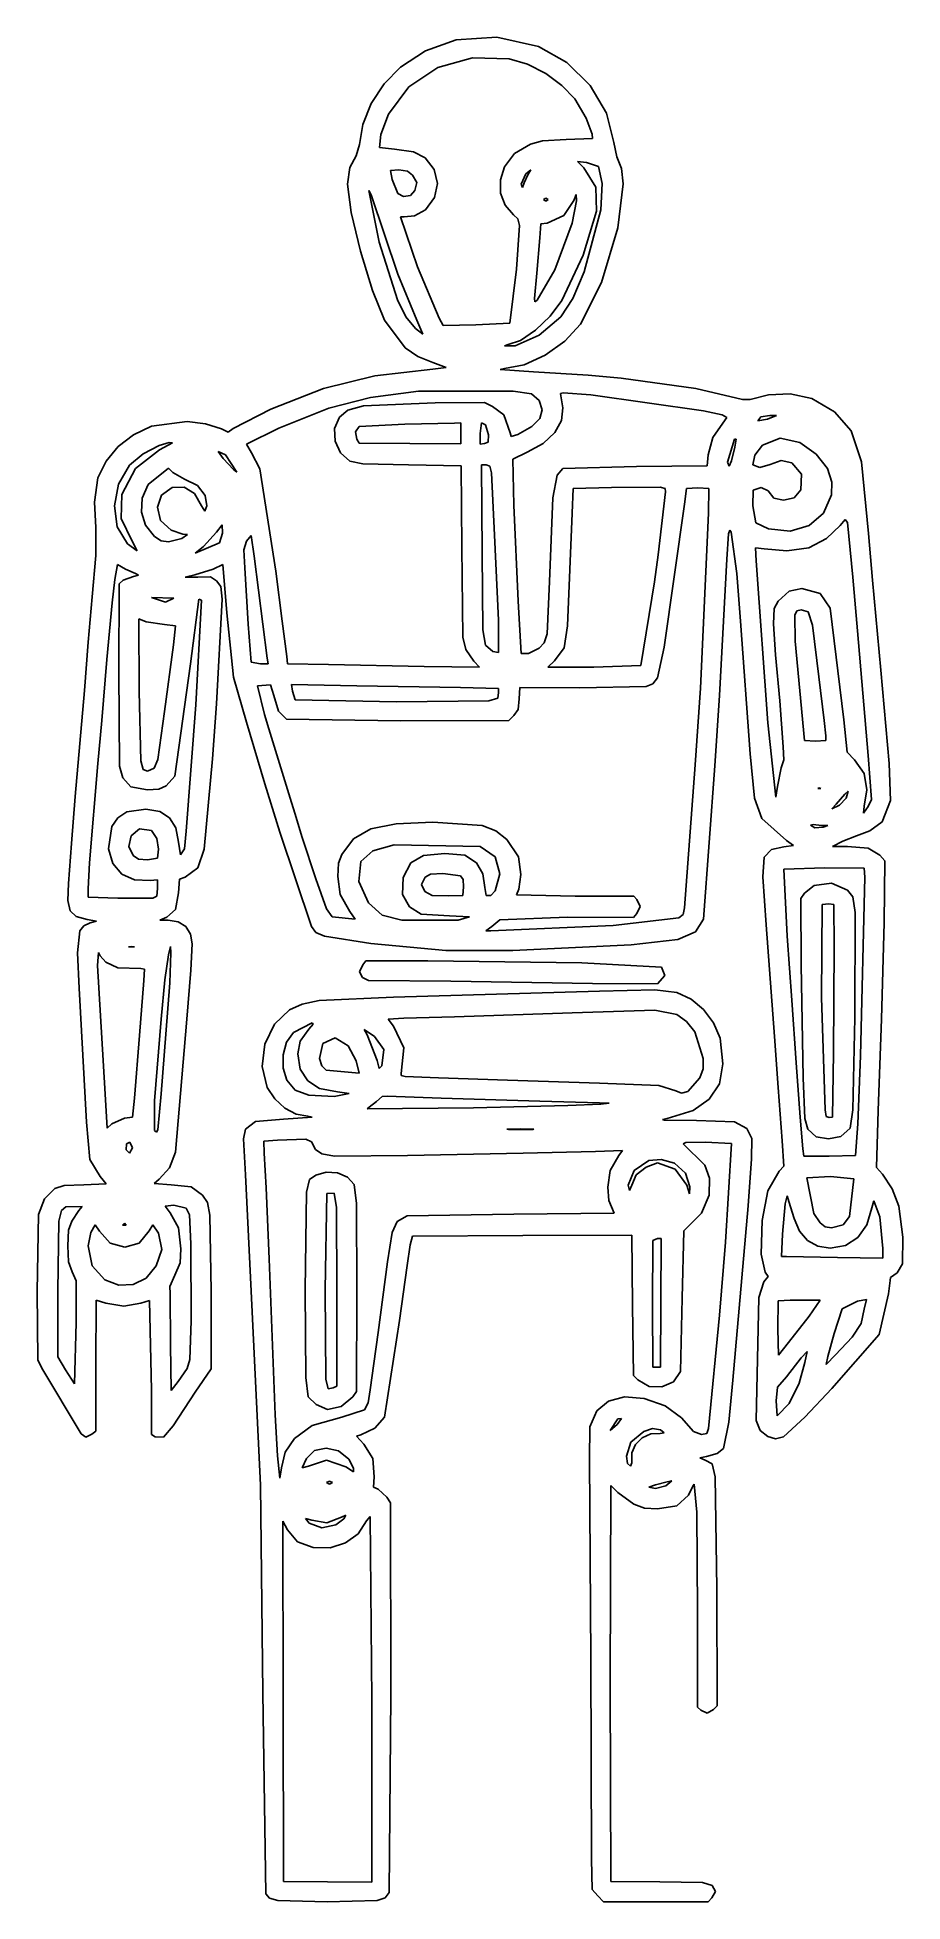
# Model space of a CAD drawing. Extents: x 30.8 to 68.8, y 9.8 to 91.6.
import ezdxf

# ---------------------------------------------------------------- set-up
doc = ezdxf.new("R2010")
doc.units = 0

msp = doc.modelspace()

# ---------------------------------------------------------------- linework, layer by layer
at = {"layer": 'Layer 1'}
for p, q in [((47.864682, 90.992774), (46.76016, 90.27269)), ((49.2073, 91.4698), (47.864682, 90.992774)), ((50.996334, 91.582248), (49.207284, 91.469813)), ((49.207284, 91.469813), (49.2073, 91.4698)), ((52.825074, 91.178802), (50.996334, 91.582248)), ((54.061561, 90.47225), (52.825074, 91.178802)), ((46.76016, 90.27269), (46.04679, 89.537929)), ((47.135098, 89.409782), (48.407029, 90.252845)), ((48.407029, 90.252845), (49.91706, 90.684192)), ((49.91706, 90.684192), (51.528777, 90.643057)), ((51.52877, 90.643065), (52.339177, 90.399695)), ((51.528777, 90.643057), (51.52877, 90.643065)), ((52.339177, 90.399695), (53.135942, 89.995731)), ((53.135942, 89.995731), (53.848382, 89.473957)), ((55.08289, 89.460014), (54.061561, 90.47225)), ((46.04679, 89.537929), (45.482854, 88.670478)), ((46.237677, 88.215767), (47.135098, 89.409782)), ((53.848382, 89.473957), (54.40581, 88.877155)), ((55.800393, 88.255565), (55.08289, 89.460014)), ((45.482854, 88.670478), (45.111134, 87.755903)), ((54.40581, 88.877155), (54.910945, 88.032233)), ((45.111134, 87.755903), (44.97441, 86.87977)), ((45.910289, 87.324543), (46.237677, 88.215767)), ((54.910945, 88.032233), (55.17302, 87.336125)), ((56.125404, 86.972372), (55.800393, 88.255565)), ((44.97441, 86.87977), (44.815677, 86.383729)), ((45.840844, 86.740867), (45.910289, 87.324543)), ((46.502232, 86.674728), (45.840844, 86.740867)), ((52.461332, 86.886382), (51.761914, 86.482935)), ((52.997882, 87.036847), (52.461332, 86.886382)), ((54.035432, 87.098026), (52.997882, 87.036847)), ((55.192862, 87.137709), (54.035432, 87.098026)), ((55.17302, 87.336125), (55.192862, 87.137709)), ((56.251068, 86.33744), (56.125404, 86.972372)), ((44.815677, 86.383729), (44.546162, 85.866193)), ((47.34302, 86.563119), (46.502232, 86.674728)), ((47.851462, 86.297737), (47.34302, 86.563119)), ((48.249638, 85.779274), (47.851462, 86.297737)), ((51.330362, 85.900914), (51.146827, 85.321993)), ((51.761914, 86.482935), (51.330362, 85.900914)), ((54.80264, 85.86124), (54.531471, 86.132409)), ((54.531471, 86.132409), (54.928304, 86.086112)), ((54.928304, 86.086112), (55.450801, 85.920765)), ((55.450801, 85.920765), (55.4508, 85.920755)), ((55.4508, 85.920755), (55.61036, 85.173386)), ((56.454445, 85.831166), (56.251068, 86.33744)), ((44.546162, 85.866193), (44.4453, 85.140319)), ((44.4453, 85.140319), (44.605583, 83.898357)), ((46.32365, 85.7397), (46.700641, 85.768635)), ((46.403016, 85.338733), (46.32365, 85.7397)), ((46.65021, 84.73191), (46.403016, 85.338733)), ((46.700641, 85.768635), (47.072672, 85.70663)), ((47.072672, 85.70663), (47.29589, 85.530535)), ((47.29589, 85.530536), (47.476118, 85.208936)), ((47.29589, 85.530535), (47.29589, 85.530536)), ((47.476118, 85.208936), (47.388484, 84.862534)), ((48.383052, 85.165941), (48.249638, 85.779274)), ((48.252325, 84.546406), (48.383052, 85.165941)), ((51.146827, 85.321993), (51.156747, 84.746792)), ((52.051265, 85.140317), (52.256295, 85.590061)), ((52.117404, 84.988198), (52.051265, 85.140317)), ((52.183543, 85.193228), (52.117404, 84.988198)), ((52.34889, 85.543764), (52.183543, 85.193228)), ((52.256295, 85.590061), (52.478687, 85.770289)), ((52.478687, 85.770289), (52.34889, 85.543764)), ((52.34889, 85.543764), (52.34889, 85.543764)), ((55.329271, 85.003086), (54.80264, 85.86124)), ((55.61036, 85.173386), (55.556622, 84.009345)), ((56.290751, 83.2223), (56.528851, 85.15934)), ((56.528851, 85.15934), (56.454445, 85.831166)), ((45.834224, 82.600589), (45.377866, 84.855919)), ((45.377866, 84.855919), (45.477074, 84.677344)), ((45.47707, 84.677346), (46.64773, 81.185216)), ((45.477074, 84.677344), (45.47707, 84.677346)), ((46.892443, 84.591365), (46.65021, 84.73191)), ((47.204949, 84.647583), (46.892443, 84.591365)), ((47.388484, 84.862534), (47.204949, 84.647583)), ((47.858076, 84.009337), (48.252325, 84.546406)), ((51.156747, 84.746792), (51.352684, 84.221194)), ((53.043354, 84.459086), (53.142562, 84.525225)), ((53.142562, 84.392947), (53.043354, 84.459086)), ((53.142562, 84.525225), (53.24177, 84.459086)), ((53.24177, 84.459086), (53.142562, 84.392947)), ((53.24177, 84.459086), (53.24177, 84.459086)), ((53.931266, 83.758846), (54.372745, 84.426021)), ((54.485181, 84.412793), (54.299992, 83.433939)), ((54.372745, 84.426021), (54.46534, 84.690576)), ((54.46534, 84.690576), (54.485181, 84.412793)), ((55.36482, 83.95644), (55.329271, 85.003086)), ((44.605583, 83.898357), (45.008306, 82.198798)), ((46.760172, 83.698486), (46.925519, 83.705099)), ((47.514154, 81.509296), (46.760172, 83.698486)), ((46.925519, 83.705099), (47.386837, 83.745609)), ((47.386837, 83.745609), (47.858076, 84.009337)), ((51.352684, 84.221194), (51.727195, 83.791084)), ((51.727195, 83.791084), (51.906803, 83.62274)), ((51.906803, 83.62274), (51.978522, 83.327285)), ((52.924302, 83.394256), (53.202085, 83.433939)), ((53.202085, 83.433939), (53.931266, 83.758846)), ((54.29999, 83.433936), (53.5303, 81.381152)), ((54.299992, 83.433939), (54.29999, 83.433936)), ((54.774527, 82.026845), (55.36482, 83.95644)), ((55.556622, 84.009345), (54.826615, 81.299309)), ((51.978522, 83.327285), (51.852859, 81.410084)), ((52.739114, 81.238129), (52.878005, 82.785779)), ((52.878005, 82.785779), (52.924302, 83.394256)), ((55.588024, 80.82642), (56.290751, 83.2223)), ((45.008306, 82.198798), (45.536278, 80.476917)), ((46.630369, 80.060031), (45.834224, 82.600589)), ((53.83701, 80.0278), (54.774527, 82.026845)), ((46.64773, 81.185216), (47.487693, 79.174596)), ((48.466553, 79.267186), (47.514154, 81.509296)), ((51.852859, 81.410084), (51.561848, 79.042314)), ((52.64652, 80.120379), (52.739114, 81.238129)), ((53.5303, 81.381152), (52.76557, 80.047626)), ((54.826615, 81.299309), (54.318689, 80.127208)), ((45.536278, 80.476917), (46.07231, 79.167989)), ((54.657121, 78.99603), (55.588024, 80.82642)), ((47.00519, 79.322065), (46.630369, 80.060031)), ((52.663881, 79.982314), (52.64652, 80.120379)), ((52.76557, 80.047626), (52.663881, 79.982314)), ((52.680405, 78.733955), (53.329703, 79.351424)), ((53.329703, 79.351424), (53.83701, 80.0278)), ((54.318689, 80.127208), (53.803942, 79.313495)), ((46.07231, 79.167989), (46.973451, 77.960958)), ((47.421554, 78.804219), (47.00519, 79.322065)), ((47.752248, 78.559505), (47.421554, 78.804219)), ((47.487693, 79.174596), (47.752248, 78.559505)), ((48.645128, 78.936492), (48.466553, 79.267186)), ((50.067108, 78.962947), (48.645128, 78.936492)), ((51.561848, 79.042314), (50.067108, 78.962947)), ((52.022427, 78.283901), (52.680405, 78.733955)), ((53.803942, 79.313495), (52.851541, 78.510735)), ((53.971757, 78.246698), (54.657121, 78.99603)), ((46.973451, 77.960958), (47.532531, 77.571978)), ((51.323733, 78.043631), (51.48908, 78.10977)), ((51.799932, 78.050245), (51.323733, 78.043631)), ((51.48908, 78.10977), (52.022427, 78.283901)), ((52.851541, 78.510735), (51.799932, 78.050245)), ((53.112779, 77.629437), (53.971757, 78.246698)), ((48.18214, 77.025092), (45.6482, 76.724987)), ((47.532531, 77.571978), (48.18214, 77.309489)), ((48.18214, 77.309489), (48.762508, 77.102805)), ((48.762508, 77.102805), (48.18214, 77.025092)), ((51.138538, 77.011866), (51.330341, 77.05155)), ((52.593588, 76.912658), (51.138538, 77.011866)), ((51.330341, 77.05155), (52.194277, 77.209353)), ((52.194277, 77.209353), (53.112779, 77.629437)), ((54.994428, 76.760539), (52.593588, 76.912658)), ((43.38708, 76.171901), (41.079661, 75.274066)), ((45.6482, 76.724987), (43.38708, 76.171901)), ((56.449478, 76.621648), (54.994428, 76.760539)), ((59.717565, 76.180172), (56.449478, 76.621648)), ((61.760428, 75.689091), (59.717565, 76.180172)), ((41.079661, 75.274066), (39.43198, 74.425841)), ((41.424423, 74.439065), (43.618574, 75.318714)), ((43.618574, 75.318714), (45.449794, 75.772591)), ((45.14639, 75.413775), (44.463508, 75.228277)), ((48.287981, 75.543573), (45.14639, 75.413775)), ((45.449794, 75.772591), (47.553834, 76.052855)), ((47.553834, 76.052855), (51.700734, 76.059468)), ((50.444101, 75.556801), (48.287981, 75.543573)), ((50.801251, 75.378226), (50.444101, 75.556801)), ((51.303906, 75.014463), (50.801251, 75.378226)), ((51.700734, 76.059468), (51.70074, 76.059456)), ((51.70074, 76.059456), (52.5159, 75.940406)), ((52.5159, 75.940406), (52.84494, 75.642782)), ((52.84494, 75.642782), (52.982798, 75.239231)), ((53.780611, 75.948996), (53.901521, 75.987542)), ((53.797352, 75.847824), (53.780611, 75.948996)), ((53.883333, 75.331941), (53.797352, 75.847824)), ((53.821738, 74.767488), (53.883333, 75.331941)), ((53.901521, 75.987542), (55.106902, 75.894121)), ((55.106902, 75.894121), (55.10689, 75.894109)), ((55.10689, 75.894109), (60.06069, 75.193038)), ((62.097736, 75.695705), (61.760428, 75.689091)), ((62.898015, 75.900735), (62.097736, 75.695705)), ((63.850415, 75.946206), (62.898015, 75.900735)), ((64.802815, 75.728774), (63.850415, 75.946206)), ((65.794894, 75.15254), (64.802815, 75.728774)), ((35.847257, 74.518435), (35.058138, 74.14351)), ((37.41392, 74.729252), (35.847257, 74.518435)), ((38.214302, 74.630974), (37.41392, 74.729252)), ((38.916097, 74.399385), (38.214302, 74.630974)), ((40.014014, 73.737994), (41.424423, 74.439065)), ((44.088171, 74.921868), (43.879524, 74.422934)), ((44.463508, 75.228277), (44.088171, 74.921868)), ((44.797544, 74.275362), (44.954624, 74.511808)), ((44.954624, 74.511808), (46.958634, 74.604403)), ((46.958634, 74.604403), (49.127984, 74.657314)), ((49.127984, 74.657314), (49.405767, 74.670541)), ((49.405767, 74.670541), (49.405767, 74.207569)), ((50.265574, 74.200956), (50.318485, 74.670541)), ((50.318485, 74.670541), (50.49706, 74.577947)), ((50.49706, 74.577947), (50.629338, 74.134817)), ((50.49706, 74.577947), (50.49706, 74.577947)), ((51.581689, 74.227411), (51.303906, 75.014463)), ((52.519413, 74.509017), (51.905769, 74.161272)), ((52.876356, 74.864823), (52.519413, 74.509017)), ((52.982798, 75.239231), (52.876356, 74.864823)), ((53.529485, 74.238997), (53.821738, 74.767488)), ((60.06069, 75.193038), (60.867583, 75.021077)), ((60.900652, 74.6507), (60.46331, 74.018248)), ((60.867583, 75.021077), (61.077574, 74.907814)), ((61.077574, 74.907814), (60.900652, 74.6507)), ((62.441682, 74.756522), (62.568172, 74.925176)), ((62.86497, 74.835889), (62.441682, 74.756522)), ((62.568172, 74.925176), (62.957565, 74.994622)), ((63.261803, 74.994622), (62.86497, 74.835889)), ((62.86497, 74.835889), (62.86497, 74.835889)), ((62.957565, 74.994622), (63.261803, 74.994622)), ((66.529035, 74.313404), (65.794894, 75.15254)), ((34.39055, 73.627214), (33.864332, 72.989388)), ((35.058138, 74.14351), (34.39055, 73.627214)), ((35.485201, 73.311386), (36.178004, 73.678456)), ((36.178004, 73.678456), (36.621134, 73.800813)), ((36.76664, 73.784281), (36.20446, 73.486656)), ((36.621134, 73.800813), (36.766639, 73.784278)), ((36.766639, 73.784278), (36.76664, 73.784281)), ((39.213722, 74.260494), (38.916097, 74.399385)), ((39.43198, 74.425841), (39.213722, 74.260494)), ((40.238886, 73.354389), (40.014014, 73.737994)), ((43.879524, 74.422934), (43.902156, 73.866955)), ((43.902156, 73.866955), (44.131885, 73.35562)), ((44.848802, 73.949628), (44.797544, 74.275362)), ((44.94801, 73.777667), (44.848802, 73.949628)), ((47.17689, 73.757826), (44.94801, 73.777667)), ((49.40577, 73.744598), (47.17689, 73.757826)), ((49.405767, 74.207569), (49.40577, 74.20757)), ((49.40577, 74.20757), (49.40577, 73.744598)), ((50.265574, 73.737984), (50.265574, 74.200956)), ((50.450763, 73.757826), (50.265574, 73.737984)), ((50.604536, 73.824791), (50.450763, 73.757826)), ((50.629338, 74.134817), (50.604536, 73.824791)), ((51.619718, 74.070331), (51.581689, 74.227411)), ((51.905769, 74.161272), (51.619718, 74.070331)), ((52.322453, 73.374231), (53.023937, 73.767551)), ((53.023937, 73.767551), (53.529485, 74.238997)), ((60.46331, 74.018248), (60.259106, 73.26179)), ((61.112308, 72.937705), (61.416546, 73.949625)), ((61.416546, 73.949625), (61.489299, 73.957892)), ((61.489299, 73.957892), (61.42316, 73.599089)), ((62.304456, 73.246083), (62.64011, 73.691693)), ((62.64011, 73.691693), (63.41972, 73.989318)), ((63.41972, 73.989318), (64.27374, 73.810743)), ((64.27374, 73.810743), (64.27374, 73.810737)), ((64.27374, 73.810737), (64.992172, 73.300642)), ((66.977125, 72.951775), (66.529035, 74.313404)), ((33.864332, 72.989388), (33.499327, 72.249875)), ((34.397631, 71.98251), (34.881684, 72.805424)), ((34.881684, 72.805424), (35.485201, 73.311386)), ((36.20446, 73.486656), (35.139626, 72.661573)), ((38.995522, 73.103051), (38.769823, 73.413904)), ((38.769823, 73.413904), (39.09473, 73.268398)), ((39.438652, 72.626852), (38.995522, 73.103051)), ((39.09473, 73.268398), (39.590771, 72.507802)), ((39.09473, 73.268398), (39.09473, 73.268398)), ((40.602649, 72.653318), (40.238886, 73.354389)), ((44.131885, 73.35562), (44.544529, 72.990618)), ((44.544529, 72.990618), (45.109189, 72.867434)), ((45.109189, 72.867434), (47.117329, 72.818657)), ((47.117329, 72.818657), (49.425569, 72.785587)), ((50.344969, 68.956152), (50.325127, 72.818662)), ((50.325127, 72.818662), (50.51693, 72.818662)), ((50.51693, 72.818662), (50.690545, 72.770712)), ((51.694134, 73.076606), (52.322453, 73.374231)), ((51.740431, 71.052756), (51.694134, 73.076606)), ((60.259106, 73.26179), (60.219423, 72.785591)), ((61.178447, 72.759957), (61.112308, 72.937705)), ((61.284269, 73.003844), (61.178447, 72.759957)), ((61.42316, 73.599093), (61.284269, 73.003844)), ((61.42316, 73.599089), (61.42316, 73.599093)), ((62.216822, 72.825275), (62.304456, 73.246083)), ((62.523541, 72.701265), (62.216822, 72.825275)), ((62.984032, 72.845117), (62.523541, 72.701265)), ((63.461058, 73.009637), (62.984032, 72.845117)), ((63.923203, 72.911256), (63.461058, 73.009637)), ((64.357239, 72.411908), (63.923203, 72.911256)), ((64.992172, 73.300642), (65.49731, 72.666537)), ((67.296245, 69.809354), (66.977125, 72.951775)), ((33.499327, 72.249875), (33.352995, 71.194134)), ((34.218643, 71.033728), (34.397631, 71.98251)), ((35.139626, 72.661573), (34.55099, 71.528946)), ((35.708467, 71.958847), (36.588113, 72.686374)), ((36.588113, 72.686374), (36.786529, 72.487958)), ((36.786529, 72.487958), (36.78653, 72.48796)), ((36.78653, 72.48796), (37.295799, 72.190335)), ((37.295799, 72.190335), (37.864593, 71.919993)), ((39.590771, 72.507802), (39.438652, 72.626852)), ((41.30372, 68.155878), (40.602649, 72.653318)), ((49.425569, 72.785587), (49.452024, 69.214087)), ((50.690545, 72.770712), (50.75503, 72.47474)), ((50.75503, 72.47474), (50.75503, 72.474732)), ((50.75503, 72.474732), (50.893921, 69.743202)), ((53.632002, 72.37553), (53.44764, 71.382621)), ((53.889943, 72.666541), (53.632002, 72.37553)), ((57.110903, 72.752521), (53.889943, 72.666541)), ((60.219423, 72.785591), (57.110903, 72.752521)), ((64.320036, 71.733986), (64.357239, 72.411908)), ((65.49731, 72.666537), (65.677538, 72.069635)), ((65.677538, 72.069635), (65.669271, 71.502497)), ((33.352995, 71.194134), (33.400119, 70.073905)), ((34.55099, 71.528946), (34.512134, 70.470726)), ((35.405881, 70.754298), (35.443085, 71.366183)), ((35.443085, 71.366183), (35.708467, 71.958847)), ((36.283874, 71.495877), (36.107779, 70.965113)), ((36.76049, 71.833598), (36.283874, 71.495877)), ((37.274306, 71.851373), (36.76049, 71.833598)), ((37.731076, 71.574004), (37.274306, 71.851373)), ((38.036554, 71.026292), (37.731076, 71.574004)), ((37.864593, 71.919993), (38.195287, 71.476036)), ((38.195287, 71.476036), (38.281268, 71.030426)), ((53.44764, 71.382621), (53.307922, 67.70613)), ((54.293433, 70.702201), (54.333116, 71.793491)), ((54.333116, 71.793491), (56.019656, 71.826561)), ((56.019656, 71.826561), (58.153458, 71.848056)), ((58.38743, 71.641383), (58.069964, 68.883393)), ((58.153458, 71.848056), (58.366239, 71.783777)), ((58.366239, 71.783777), (58.387426, 71.641372)), ((58.387426, 71.641372), (58.38743, 71.641383)), ((59.227376, 71.099026), (59.306742, 71.780256)), ((59.306742, 71.780256), (59.809397, 71.813326)), ((59.809397, 71.813326), (60.285596, 71.793484)), ((60.285596, 71.793484), (60.265755, 70.702194)), ((62.223437, 71.019687), (62.236665, 71.718278)), ((62.236665, 71.718278), (62.5872, 71.82658)), ((62.5872, 71.82658), (62.891438, 71.681075)), ((62.891438, 71.681075), (63.133671, 71.370222)), ((63.133671, 71.370222), (63.55944, 71.277628)), ((63.55944, 71.277628), (64.029025, 71.384277)), ((64.029025, 71.384277), (64.320036, 71.733986)), ((65.669271, 71.502497), (65.309021, 70.702629)), ((34.349681, 70.110989), (34.218643, 71.033728)), ((34.512134, 70.470726), (34.99412, 69.472026)), ((35.589417, 70.175894), (35.405881, 70.754298)), ((36.107779, 70.965113), (36.244191, 70.384747)), ((36.244191, 70.384747), (36.703856, 69.960632)), ((38.188673, 70.788192), (38.036554, 71.026292)), ((38.281268, 71.030426), (38.188673, 70.788192)), ((51.932234, 66.846326), (51.740431, 71.052756)), ((54.096669, 65.755023), (54.293433, 70.702201)), ((58.334502, 64.822456), (59.227376, 71.099026)), ((60.26577, 70.702212), (59.921848, 63.030112)), ((60.265755, 70.702194), (60.26577, 70.702212)), ((62.354062, 70.276452), (62.223437, 71.019687)), ((65.309021, 70.702629), (64.682148, 70.163184)), ((66.046305, 70.166496), (66.272003, 70.422784)), ((66.272003, 70.422784), (66.363771, 70.29216)), ((33.400119, 70.073905), (33.406733, 68.850335)), ((34.795704, 69.366204), (34.349681, 70.110989)), ((35.98625, 69.683677), (35.589417, 70.175894)), ((36.278087, 69.487741), (35.98625, 69.683677)), ((37.176748, 69.591082), (36.594727, 69.445577)), ((36.703856, 69.960632), (37.223045, 69.789498)), ((37.423115, 69.767176), (37.176748, 69.591082)), ((37.223045, 69.789498), (37.423115, 69.767176)), ((38.122506, 69.240544), (38.704527, 69.868863)), ((38.704527, 69.868863), (38.949241, 70.199557)), ((38.96247, 69.829179), (38.836806, 69.405891)), ((38.949241, 70.199557), (38.962469, 69.82918)), ((38.962469, 69.82918), (38.96247, 69.829179)), ((40.020691, 69.478643), (40.219107, 69.72997)), ((40.219107, 69.72997), (40.344771, 68.817255)), ((50.893921, 69.743202), (51.059268, 66.012972)), ((61.079206, 68.684981), (61.154439, 69.802727)), ((61.154439, 69.802727), (61.204766, 69.964765)), ((61.204766, 69.964765), (61.264395, 69.868861)), ((61.264395, 69.868861), (61.509109, 68.056661)), ((62.911281, 70.014377), (62.354062, 70.276452)), ((63.859339, 69.921366), (62.911281, 70.014377)), ((64.682148, 70.163184), (63.859339, 69.921366)), ((64.670615, 69.187642), (65.445265, 69.600183)), ((65.445265, 69.600183), (66.046305, 70.166496)), ((66.363771, 70.29216), (66.36377, 70.292151)), ((66.36377, 70.292151), (66.60187, 67.891311)), ((67.468206, 67.759054), (67.296245, 69.809354)), ((33.406733, 68.850335), (33.241386, 67.031515)), ((35.214858, 69.052045), (34.795704, 69.366204)), ((34.99412, 69.472026), (35.214858, 69.052045)), ((36.594727, 69.445577), (36.278087, 69.487741)), ((38.836806, 69.405891), (37.765356, 68.942919)), ((37.765356, 68.942919), (38.122506, 69.240544)), ((39.901641, 69.100825), (40.020691, 69.478643)), ((39.941324, 68.301373), (39.901641, 69.100825)), ((40.34477, 68.817259), (40.913564, 64.339659)), ((40.344771, 68.817255), (40.34477, 68.817259)), ((49.452024, 69.214087), (49.498322, 65.272217)), ((50.381345, 65.593822), (50.344969, 68.956152)), ((58.069964, 68.883393), (57.904617, 67.692893)), ((62.368983, 68.612234), (62.335914, 69.181028)), ((62.335914, 69.181028), (62.712905, 69.141345)), ((62.712905, 69.141345), (63.70912, 69.047924)), ((63.70912, 69.047924), (64.670615, 69.187642)), ((34.233537, 67.792096), (34.359201, 68.453484)), ((34.359201, 68.453484), (34.709737, 68.255068)), ((35.060275, 67.924386), (34.610531, 67.765653)), ((34.709737, 68.255068), (34.70974, 68.255079)), ((34.70974, 68.255079), (35.139642, 68.056663)), ((35.285147, 67.990524), (35.060275, 67.924386)), ((35.139642, 68.056663), (35.285147, 67.990524)), ((37.322148, 67.904549), (37.75205, 68.003757)), ((37.877714, 67.891321), (37.322148, 67.904549)), ((37.75205, 68.003757), (38.545716, 68.248471)), ((38.429146, 67.907029), (37.877714, 67.891321)), ((38.697835, 67.739202), (38.429146, 67.907029)), ((38.545716, 68.248471), (38.982232, 68.453501)), ((38.982232, 68.453501), (39.154193, 66.337061)), ((40.086829, 65.841013), (39.941324, 68.301373)), ((41.581503, 65.973298), (41.30372, 68.155878)), ((60.748512, 62.699421), (61.079206, 68.684981)), ((61.509109, 68.056661), (61.68107, 65.973291)), ((62.871638, 61.508924), (62.368983, 68.612234)), ((66.60187, 67.891311), (66.8069, 65.543381)), ((34.127715, 66.766946), (34.233537, 67.792096)), ((34.425342, 67.60692), (34.418728, 63.77748)), ((34.610531, 67.765653), (34.425342, 67.60692)), ((38.889638, 67.486221), (38.697835, 67.739202)), ((38.942549, 66.925695), (38.889638, 67.486221)), ((53.307922, 67.70613), (53.193006, 65.406979)), ((57.904617, 67.692893), (57.302754, 64.015573)), ((63.808333, 67.277051), (63.334609, 66.846322)), ((64.366379, 67.395274), (63.808333, 67.277051)), ((65.17658, 67.174536), (64.366379, 67.395274)), ((65.609789, 66.542083), (65.17658, 67.174536)), ((67.825356, 63.823794), (67.468206, 67.759054)), ((33.241386, 67.031515), (33.069425, 65.047355)), ((33.896229, 64.286746), (34.127715, 66.766946)), ((36.46903, 66.800028), (35.847325, 67.011672)), ((35.847325, 67.011672), (36.826179, 66.971989)), ((36.82618, 66.971989), (36.46903, 66.800028)), ((36.826179, 66.971989), (36.82618, 66.971989)), ((37.560322, 64.088334), (37.930699, 66.925684)), ((38.036521, 66.886), (37.798421, 62.30258)), ((37.930699, 66.925684), (38.036521, 66.886)), ((38.697835, 62.335665), (38.942549, 66.925695)), ((39.154193, 66.337061), (39.445204, 63.512931)), ((52.057898, 64.544696), (51.932234, 66.846326)), ((63.155208, 66.528856), (63.129579, 65.85424)), ((63.334609, 66.846322), (63.155208, 66.528856)), ((64.053891, 66.227921), (64.151652, 66.421791)), ((64.151652, 66.421791), (64.339941, 66.469328)), ((64.339941, 66.469328), (64.644179, 66.383348)), ((64.644179, 66.383348), (64.64418, 66.383354)), ((64.64418, 66.383354), (64.826888, 65.793065)), ((66.211652, 61.641193), (65.609789, 66.542083)), ((35.305027, 62.88462), (35.291799, 66.07251)), ((35.291799, 66.07251), (35.615879, 65.933619)), ((35.615879, 65.933619), (35.61588, 65.93361)), ((35.61588, 65.93361), (36.416159, 65.821174)), ((36.416159, 65.821174), (36.905586, 65.755035)), ((36.905586, 65.755035), (36.806378, 64.9283)), ((40.22572, 64.174313), (40.086829, 65.841013)), ((41.779919, 64.412418), (41.581503, 65.973298)), ((50.497088, 64.915072), (50.381345, 65.593822)), ((51.059268, 66.012972), (51.059268, 64.590992)), ((53.949511, 64.796011), (54.096669, 65.755023)), ((61.68107, 65.973291), (62.104358, 60.153081)), ((63.129579, 65.85424), (63.21556, 64.48517)), ((64.075386, 65.093638), (64.053891, 66.227921)), ((64.826888, 65.793065), (65.113765, 63.526154)), ((66.8069, 65.543381), (67.269872, 60.073701)), ((33.069425, 65.047355), (32.904078, 62.930915)), ((36.806378, 64.9283), (36.416159, 62.00497)), ((49.498322, 65.272217), (49.626466, 64.722439)), ((49.626466, 64.722439), (49.987749, 64.207387)), ((50.815381, 64.629022), (50.497088, 64.915072)), ((51.059268, 64.590992), (50.815381, 64.629022)), ((52.84495, 64.78941), (52.384458, 64.552964)), ((53.068892, 65.022857), (52.84495, 64.78941)), ((53.193006, 65.406979), (53.068892, 65.022857)), ((53.519609, 64.220603), (53.949511, 64.796011)), ((58.033571, 63.488108), (58.334502, 64.822456)), ((64.478833, 60.728478), (64.075386, 65.093638)), ((33.664743, 61.608126), (33.896229, 64.286746)), ((36.872478, 59.167604), (37.560322, 64.088334)), ((40.629167, 64.088332), (40.22572, 64.174313)), ((40.959861, 64.088332), (40.629167, 64.088332)), ((40.913564, 64.339659), (40.959861, 64.088332)), ((41.812989, 64.101566), (41.779919, 64.412418)), ((43.611969, 64.061882), (41.812989, 64.101566)), ((47.811779, 63.982516), (43.611969, 64.061882)), ((50.225849, 63.942832), (47.811779, 63.982516)), ((49.987749, 64.207387), (50.225849, 63.942832)), ((52.384458, 64.552964), (52.057898, 64.544696)), ((53.221984, 63.956048), (53.519609, 64.220603)), ((55.245834, 63.956048), (53.221984, 63.956048)), ((57.302754, 64.015573), (55.245834, 63.956048)), ((63.21556, 64.48517), (63.394135, 62.46794)), ((68.189119, 59.723184), (67.825356, 63.823794)), ((34.418728, 63.77748), (34.445184, 59.60412)), ((39.445204, 63.512931), (40.013998, 61.541991)), ((40.49026, 63.13592), (41.065668, 63.16899)), ((40.801112, 61.87267), (40.49026, 63.13592)), ((41.065668, 63.16899), (41.211173, 62.706018)), ((42.031334, 62.891222), (41.985037, 63.182233)), ((41.985037, 63.182233), (44.848847, 63.135936)), ((44.848847, 63.135936), (49.392587, 63.05657)), ((49.39258, 63.05657), (51.05928, 63.010273)), ((49.392587, 63.05657), (49.39258, 63.05657)), ((51.05928, 63.010273), (51.05928, 62.831698)), ((51.971957, 62.553898), (51.998413, 63.063167)), ((51.998413, 63.063167), (54.630733, 63.043325)), ((54.630733, 63.043325), (57.534223, 63.096236)), ((57.534223, 63.096236), (57.832261, 63.224587)), ((57.832261, 63.224587), (58.033571, 63.488108)), ((59.921848, 63.030112), (59.690362, 59.657032)), ((65.113765, 63.526154), (65.345251, 61.608124)), ((32.904078, 62.930915), (32.507245, 58.268125)), ((35.373645, 59.846368), (35.305027, 62.88462)), ((37.798421, 62.30258), (37.368519, 56.74692)), ((38.525874, 59.921595), (38.697835, 62.335665)), ((41.211173, 62.706018), (41.412897, 62.023135)), ((42.14377, 62.520845), (42.031334, 62.891222)), ((46.59491, 62.434865), (42.14377, 62.520845)), ((50.635165, 62.472068), (46.59491, 62.434865)), ((51.039748, 62.588328), (50.635165, 62.472068)), ((51.05928, 62.831698), (51.039748, 62.588328)), ((51.922353, 62.085965), (51.971957, 62.553898)), ((60.550096, 59.623971), (60.748512, 62.699421)), ((63.394135, 62.46794), (63.552868, 60.45732)), ((33.499396, 59.723166), (33.664743, 61.608126)), ((36.416159, 62.00497), (36.124322, 59.892665)), ((40.013998, 61.541991), (40.814277, 58.830301)), ((40.992915, 61.244351), (40.801112, 61.87267)), ((41.412897, 62.023135), (41.773353, 61.667638)), ((41.773353, 61.667638), (46.760223, 61.588271)), ((46.760223, 61.588271), (51.522213, 61.608113)), ((51.522213, 61.608113), (51.733857, 61.826371)), ((51.733857, 61.826371), (51.922353, 62.085965)), ((63.222174, 58.248284), (62.871638, 61.508924)), ((65.345251, 61.608124), (65.41139, 60.940122)), ((66.357157, 60.219213), (66.211652, 61.641193)), ((41.932086, 58.201971), (40.992915, 61.244351)), ((64.96826, 60.702023), (64.478833, 60.728478)), ((65.41139, 60.728478), (64.96826, 60.702023)), ((65.41139, 60.940122), (65.41139, 60.728478)), ((33.135633, 55.358006), (33.499396, 59.723166)), ((35.478951, 59.453565), (35.373645, 59.846368)), ((36.124322, 59.892665), (35.966415, 59.51154)), ((38.155497, 55.959885), (38.525874, 59.921595)), ((62.104358, 60.153081), (62.296987, 58.207772)), ((63.57767, 59.881086), (63.45366, 59.537991)), ((63.552868, 60.45732), (63.57767, 59.881086)), ((66.674623, 59.881905), (66.357157, 60.219213)), ((67.097911, 59.286656), (66.674623, 59.881905)), ((67.269872, 60.073701), (67.421991, 58.142451)), ((68.251124, 58.094514), (68.189119, 59.723184)), ((34.445184, 59.60412), (34.593996, 59.097331)), ((34.593996, 59.097331), (34.941225, 58.704632)), ((35.675404, 59.39249), (35.478951, 59.453565)), ((35.966415, 59.51154), (35.675404, 59.39249)), ((36.488873, 58.744316), (36.872478, 59.167604)), ((59.690362, 59.657032), (59.220777, 53.393692)), ((60.054055, 52.891041), (60.550096, 59.623971)), ((63.45366, 59.537991), (63.294927, 58.711256)), ((67.210347, 58.563258), (67.097911, 59.286656)), ((32.507245, 58.268125), (32.341898, 56.217825)), ((34.941225, 58.704632), (35.675366, 58.565741)), ((35.675366, 58.565741), (36.173887, 58.595503)), ((36.173887, 58.595503), (36.488873, 58.744316)), ((40.814277, 58.830301), (41.475665, 56.713861)), ((42.130502, 57.540583), (41.932086, 58.201971)), ((62.296987, 58.207772), (62.613627, 57.309111)), ((63.294927, 58.711256), (63.222174, 58.248284)), ((65.067516, 58.618656), (65.107199, 58.65834)), ((65.19318, 58.62527), (65.067516, 58.618656)), ((65.107199, 58.65834), (65.19318, 58.62527)), ((65.19318, 58.62527), (65.19318, 58.62527)), ((65.867794, 57.937426), (66.258013, 58.380556)), ((66.30431, 58.201982), (66.01826, 57.89361)), ((66.258013, 58.380556), (66.390291, 58.512834)), ((66.304311, 58.201982), (66.30431, 58.201982)), ((66.390291, 58.512834), (66.304311, 58.201982)), ((67.104525, 57.844826), (67.210347, 58.563258)), ((67.421991, 58.142451), (67.276486, 57.838213)), ((67.891494, 57.170224), (68.251124, 58.094514)), ((34.376147, 57.336589), (34.104564, 56.963525)), ((34.769259, 57.606725), (34.376147, 57.336589)), ((35.595994, 57.725775), (34.769259, 57.606725)), ((36.210054, 57.613856), (35.595994, 57.725775)), ((36.644298, 57.346304), (36.210054, 57.613856)), ((36.914848, 56.906377), (36.644298, 57.346304)), ((42.461196, 56.482363), (42.130502, 57.540583)), ((62.613627, 57.309111), (63.691687, 56.350098)), ((65.682605, 57.73901), (65.867794, 57.937426)), ((66.01826, 57.89361), (65.682605, 57.73901)), ((67.064842, 57.540588), (67.104525, 57.844826)), ((67.276486, 57.838213), (67.064842, 57.540588)), ((34.104564, 56.963525), (33.955752, 55.973095)), ((34.856932, 56.080582), (34.954486, 56.548514)), ((34.954486, 56.548514), (35.324037, 56.862673)), ((35.324037, 56.862673), (35.84736, 56.78)), ((35.84736, 56.78), (36.078846, 56.429464)), ((35.84736, 56.78), (35.84736, 56.78)), ((37.037824, 56.277335), (36.914848, 56.906377)), ((37.368519, 56.74692), (37.30238, 55.986324)), ((41.475665, 56.713861), (42.864575, 52.566961)), ((43.056445, 54.663543), (42.461196, 56.482363)), ((45.458938, 56.851093), (44.707436, 56.418296)), ((46.575031, 57.078032), (45.458938, 56.851093)), ((48.182203, 57.143757), (46.575031, 57.078032)), ((50.340808, 56.996598), (48.182203, 57.143757)), ((50.94174, 56.766146), (50.340808, 56.996598)), ((51.423003, 56.383161), (50.94174, 56.766146)), ((64.750047, 57.0181), (64.855869, 57.051169)), ((64.937716, 56.903184), (64.750047, 57.0181)), ((64.855869, 57.051169), (65.23286, 57.004872)), ((65.298999, 56.932119), (64.937716, 56.903184)), ((65.23286, 57.004872), (65.510643, 56.998258)), ((65.23286, 57.004872), (65.23286, 57.004872)), ((65.510643, 56.998258), (65.298999, 56.932119)), ((66.165271, 56.317033), (66.767134, 56.548519)), ((66.767134, 56.548519), (67.354116, 56.775045)), ((67.354116, 56.775045), (67.891494, 57.170224)), ((32.341898, 56.217825), (32.20962, 54.458535)), ((33.955752, 55.973095), (34.150035, 55.334753)), ((35.047081, 55.682096), (34.856932, 56.080582)), ((35.281874, 55.521709), (35.047081, 55.682096)), ((36.078846, 56.429464), (36.151599, 55.966492)), ((36.151599, 55.966492), (36.116876, 55.57214)), ((37.123805, 55.715155), (37.037824, 56.277335)), ((37.30238, 55.986324), (37.123805, 55.715155)), ((37.877714, 55.143899), (38.155497, 55.959885)), ((44.194033, 55.734997), (44.045221, 55.345605)), ((44.707436, 56.418296), (44.194033, 55.734997)), ((45.034078, 55.417538), (45.551614, 55.896217)), ((45.551614, 55.896217), (46.495748, 56.151679)), ((46.495748, 56.151679), (50.265658, 56.08554)), ((47.775534, 55.690361), (47.216659, 55.371241)), ((48.711399, 55.781302), (47.775534, 55.690361)), ((49.583604, 55.701109), (48.711399, 55.781302)), ((50.093699, 55.358014), (49.583604, 55.701109)), ((50.265658, 56.08554), (50.26566, 56.085543)), ((50.26566, 56.085543), (50.9163, 55.634972)), ((50.9163, 55.634972), (51.125464, 54.881813)), ((51.938886, 55.629179), (51.423003, 56.383161)), ((52.047189, 54.851225), (51.938886, 55.629179)), ((63.039393, 55.947478), (62.712833, 55.615957)), ((63.579251, 56.065701), (63.039393, 55.947478)), ((64.002539, 56.13184), (63.579251, 56.065701)), ((63.691687, 56.350098), (64.002539, 56.13184)), ((65.708913, 56.085547), (66.165271, 56.317033)), ((66.370301, 56.085547), (65.708913, 56.085547)), ((67.281363, 56.007834), (66.370301, 56.085547)), ((67.785671, 55.701942), (67.281363, 56.007834)), ((68.010543, 55.457228), (67.785671, 55.701942)), ((33.069494, 54.227036), (33.135633, 55.358006)), ((34.150035, 55.334753), (34.542735, 54.874367)), ((34.542735, 54.874367), (35.101608, 54.616117)), ((35.6754, 55.490293), (35.281874, 55.521709)), ((36.116876, 55.57214), (35.6754, 55.490293)), ((37.322148, 54.729705), (37.877714, 55.143899)), ((44.045221, 55.345605), (44.015458, 54.762757)), ((44.933216, 54.546162), (45.034078, 55.417538)), ((47.216659, 55.371241), (46.879351, 54.723081)), ((47.851629, 54.729694), (48.082288, 54.869413)), ((48.082288, 54.869413), (48.625453, 54.895041)), ((48.625453, 54.895041), (49.392663, 54.789219)), ((50.375616, 54.889254), (50.093699, 55.358014)), ((50.464076, 54.286564), (50.375616, 54.889254)), ((51.125464, 54.881813), (50.922087, 54.141058)), ((51.952114, 54.207199), (52.047189, 54.851225)), ((62.712833, 55.615957), (62.661575, 54.753674)), ((63.579421, 55.080212), (65.371781, 55.14635)), ((63.724926, 52.150262), (63.579421, 55.080212)), ((65.371781, 55.14635), (67.098001, 55.126509)), ((67.098001, 55.126509), (67.124456, 54.729676)), ((67.97086, 52.745538), (68.010543, 55.457228)), ((32.20962, 54.458535), (32.184198, 53.713957)), ((33.069494, 53.856659), (33.069494, 54.227036)), ((35.101608, 54.616117), (35.794412, 54.584185)), ((35.794412, 54.584185), (36.111878, 54.623869)), ((36.111878, 54.240264), (36.085423, 53.896342)), ((36.111878, 54.623869), (36.111878, 54.240264)), ((36.905473, 53.311027), (37.037751, 54.055089)), ((37.037751, 54.055089), (37.070821, 54.643724)), ((37.070821, 54.643724), (37.322148, 54.729705)), ((43.517764, 53.343249), (43.056445, 54.663543)), ((44.015458, 54.762757), (44.114667, 53.976531)), ((45.358158, 53.605338), (44.933216, 54.546162)), ((46.879351, 54.723081), (46.85951, 53.972406)), ((47.692896, 54.408094), (47.851629, 54.729694)), ((47.831787, 54.101375), (47.692896, 54.408094)), ((48.158345, 53.931894), (47.831787, 54.101375)), ((49.392663, 54.789219), (49.39266, 54.789218)), ((49.39266, 54.789218), (49.515844, 54.637926)), ((49.524938, 54.313019), (49.505096, 53.936028)), ((49.515844, 54.637926), (49.524938, 54.313019)), ((50.530215, 53.936028), (50.464076, 54.286564)), ((50.922087, 54.141058), (50.729251, 53.938714)), ((51.852906, 53.962485), (51.952114, 54.207199)), ((62.661575, 54.753674), (62.798813, 52.646327)), ((64.478698, 54.028678), (64.319965, 53.803806)), ((64.9086, 54.3726), (64.478698, 54.028678)), ((65.671677, 54.477593), (64.908598, 54.372597)), ((64.908598, 54.372597), (64.9086, 54.3726)), ((66.370268, 54.160953), (65.671677, 54.477593)), ((66.598447, 53.873563), (66.370268, 54.160953)), ((67.12446, 54.729693), (66.932657, 46.892243)), ((67.124456, 54.729676), (67.12446, 54.729693)), ((32.184198, 53.713957), (32.279065, 53.263903)), ((32.279065, 53.263903), (32.542587, 53.015984)), ((34.379044, 53.816975), (33.069494, 53.856659)), ((35.900234, 53.810362), (34.379044, 53.816975)), ((36.085423, 53.896342), (35.900234, 53.810362)), ((36.515254, 52.983639), (36.905473, 53.311027)), ((43.770744, 52.990233), (43.517764, 53.343249)), ((44.114667, 53.976531), (44.551182, 53.234947)), ((44.551182, 53.234947), (44.776054, 52.891025)), ((45.955885, 53.066306), (45.358158, 53.605338)), ((46.85951, 53.972406), (47.157134, 53.439991)), ((47.157134, 53.439991), (47.666403, 53.115911)), ((48.876777, 53.916186), (48.158345, 53.931894)), ((49.505096, 53.936028), (48.876777, 53.916186)), ((50.729251, 53.938714), (50.530215, 53.936028)), ((54.419096, 53.90296), (51.852906, 53.962485)), ((56.991896, 53.90296), (54.419096, 53.90296)), ((57.130787, 53.750841), (56.991896, 53.90296)), ((57.269679, 53.454043), (57.130787, 53.750841)), ((57.130787, 53.142364), (57.269679, 53.454043)), ((59.220777, 53.393692), (59.155465, 53.093587)), ((64.319965, 53.803806), (64.333193, 50.893696)), ((65.23516, 49.45269), (65.259135, 53.532622)), ((65.259135, 53.532622), (65.543532, 53.559078)), ((65.543532, 53.559078), (65.775018, 53.539236)), ((65.775018, 53.539236), (65.788246, 51.687346)), ((66.707576, 53.191198), (66.598447, 53.873563)), ((66.687734, 48.565613), (66.707576, 53.191198)), ((32.542587, 53.015984), (33.023127, 52.877815)), ((32.709794, 52.378466), (32.606453, 51.416146)), ((32.877105, 52.599205), (32.709794, 52.378466)), ((33.155405, 52.725696), (32.877105, 52.599205)), ((33.023127, 52.877815), (33.433188, 52.805062)), ((33.433188, 52.805062), (33.155405, 52.725696)), ((36.211016, 52.851361), (36.515254, 52.983639)), ((36.574779, 52.844748), (36.211016, 52.851361)), ((37.016359, 52.772718), (36.574779, 52.844748)), ((37.349429, 52.566137), (37.016359, 52.772718)), ((37.55973, 52.239267), (37.349429, 52.566137)), ((42.864575, 52.566961), (43.055034, 52.315427)), ((44.776054, 52.891025), (43.770744, 52.990233)), ((46.826438, 52.844742), (45.955885, 53.066306)), ((49.293418, 52.851355), (46.826438, 52.844742)), ((47.666403, 53.115911), (48.909813, 53.043158)), ((48.909813, 53.043158), (49.798555, 52.994381)), ((49.798555, 52.994381), (49.293418, 52.851355)), ((50.510291, 52.381768), (50.768232, 52.566957)), ((50.735163, 52.381768), (50.510291, 52.381768)), ((56.085793, 52.613254), (50.735163, 52.381768)), ((50.768232, 52.566957), (51.118768, 52.871195)), ((51.118768, 52.871195), (54.095018, 52.977017)), ((54.095018, 52.977017), (56.978668, 52.970403)), ((58.976063, 52.957176), (56.085793, 52.613254)), ((56.978668, 52.970403), (57.130787, 53.142364)), ((59.155465, 53.093587), (58.976063, 52.957176)), ((59.700214, 52.340435), (60.054055, 52.891041)), ((62.798813, 52.646327), (63.16919, 47.752057)), ((67.865038, 48.512658), (67.97086, 52.745538)), ((34.842105, 51.674078), (34.954541, 51.700534)), ((35.10666, 51.674078), (34.842105, 51.674078)), ((34.954541, 51.700534), (35.10666, 51.674078)), ((35.10666, 51.674078), (35.10666, 51.674078)), ((36.588166, 51.323543), (36.674147, 51.687306)), ((36.674147, 51.687306), (36.693988, 51.422751)), ((37.632999, 51.806368), (37.55973, 52.239267)), ((37.566861, 50.648938), (37.632999, 51.806368)), ((43.055034, 52.315427), (43.430888, 52.142019)), ((43.430888, 52.142019), (45.470445, 51.826206)), ((45.470445, 51.826206), (48.750105, 51.520314)), ((51.687495, 51.521968), (56.888485, 51.765028)), ((56.888485, 51.765028), (58.929695, 51.998167)), ((58.929695, 51.998167), (59.700214, 52.340435)), ((63.923342, 49.332752), (63.724926, 52.150262)), ((65.788246, 51.68736), (65.755177, 47.02457)), ((65.788246, 51.687346), (65.788246, 51.68736)), ((32.606453, 51.416146), (32.672591, 49.868496)), ((33.486258, 50.85396), (33.519328, 51.429368)), ((33.803724, 45.47026), (33.486258, 50.85396)), ((33.519328, 51.429368), (33.598694, 51.290477)), ((33.59869, 51.290478), (33.850844, 51.010215)), ((33.598694, 51.290477), (33.59869, 51.290478)), ((33.850844, 51.010215), (34.3659, 50.754754)), ((34.3659, 50.754754), (35.38444, 50.728299)), ((35.38444, 50.728299), (35.542346, 50.704323)), ((36.436047, 50.232253), (36.588166, 51.323543)), ((36.693988, 51.422751), (36.647691, 50.099971)), ((45.1133, 50.887), (44.974409, 50.589375)), ((45.113301, 50.887), (45.1133, 50.887)), ((45.245579, 51.058961), (45.113301, 50.887)), ((47.970499, 51.058961), (45.245579, 51.058961)), ((54.712522, 50.9705), (47.970499, 51.058961)), ((48.750105, 51.520314), (51.687495, 51.521968)), ((58.215399, 50.787792), (54.712522, 50.9705)), ((58.356771, 50.425681), (58.215399, 50.787792)), ((64.333193, 50.893696), (64.419173, 45.933286)), ((35.516718, 50.199189), (35.318302, 47.785119)), ((35.542346, 50.704323), (35.516718, 50.199189)), ((36.2707, 48.512643), (36.436047, 50.232253)), ((36.64769, 50.099978), (36.475729, 47.851258)), ((36.647691, 50.099971), (36.64769, 50.099978)), ((37.401514, 48.512658), (37.566861, 50.648938)), ((44.974409, 50.589375), (45.106687, 50.334741)), ((45.106687, 50.334741), (45.358014, 50.199156)), ((45.358014, 50.199156), (48.975804, 50.172701)), ((48.975804, 50.172701), (55.179624, 50.066879)), ((55.179624, 50.066879), (58.036824, 50.053651)), ((58.036824, 50.053651), (58.356771, 50.425681)), ((32.672591, 49.868496), (32.996671, 43.982146)), ((42.45196, 49.171244), (41.90559, 48.916093)), ((43.206046, 49.325327), (42.45196, 49.171244)), ((46.45594, 49.471659), (43.206046, 49.325327)), ((55.4905, 49.7296), (46.45594, 49.471659)), ((55.490516, 49.729596), (55.4905, 49.7296)), ((57.916157, 49.789121), (55.490516, 49.729596)), ((58.883436, 49.670071), (57.916157, 49.789121)), ((59.51124, 49.378441), (58.883436, 49.670071)), ((60.056576, 48.929318), (59.51124, 49.378441)), ((64.115145, 46.587992), (63.923342, 49.332752)), ((65.384799, 44.524522), (65.23516, 49.45269)), ((35.973075, 44.927923), (36.2707, 48.512643)), ((36.898859, 42.672598), (37.401514, 48.512658)), ((41.234489, 48.2824), (40.817606, 47.403168)), ((41.90559, 48.916093), (41.234489, 48.2824)), ((42.070903, 47.924006), (42.891024, 48.347294)), ((42.942282, 48.292729), (42.745519, 48.069511)), ((42.891024, 48.347294), (42.942282, 48.292729)), ((46.231059, 48.506025), (46.912289, 48.545708)), ((46.455931, 48.195173), (46.231059, 48.506025)), ((46.912289, 48.545708), (49.141169, 48.611847)), ((49.141169, 48.611847), (54.293379, 48.777194)), ((54.293379, 48.777194), (57.917789, 48.902858)), ((57.917789, 48.902858), (58.883415, 48.711055)), ((58.883415, 48.711055), (58.88342, 48.71106)), ((58.88342, 48.71106), (59.314356, 48.405684)), ((59.314356, 48.405684), (59.667165, 47.954596)), ((60.491542, 48.351224), (60.056576, 48.929318)), ((60.788236, 47.672681), (60.491542, 48.351224)), ((66.605888, 44.53528), (66.687734, 48.565613)), ((67.719533, 44.498028), (67.865038, 48.512658)), ((35.318302, 47.785119), (35.100044, 45.040359)), ((36.475729, 47.851258), (36.277313, 45.225548)), ((41.617852, 46.945152), (41.774311, 47.501545)), ((41.774311, 47.501545), (42.070903, 47.924006)), ((42.365222, 47.547017), (42.262707, 46.984834)), ((42.74552, 48.069514), (42.365222, 47.547017)), ((42.745519, 48.069511), (42.74552, 48.069514)), ((43.367226, 47.434585), (43.904604, 47.693353)), ((43.904604, 47.693353), (44.471746, 47.341991)), ((45.30509, 47.818188), (45.172812, 48.049674)), ((45.172812, 48.049674), (45.62917, 47.752049)), ((45.741606, 46.693828), (45.30509, 47.818188)), ((45.62917, 47.752049), (45.62917, 47.752048)), ((45.62917, 47.752048), (46.039231, 47.168373)), ((46.912289, 47.246912), (46.455931, 48.195173)), ((59.667165, 47.954596), (60.03424, 46.78642)), ((60.900672, 46.541711), (60.788236, 47.672681)), ((63.16919, 47.752057), (63.334537, 45.503337)), ((40.817606, 47.403168), (40.698349, 46.427208)), ((41.615165, 46.354036), (41.617852, 46.945152)), ((42.262707, 46.984834), (42.361915, 46.311872)), ((43.220894, 46.784768), (43.367226, 47.434585)), ((43.316071, 46.456141), (43.220894, 46.784768)), ((44.471746, 47.341991), (44.47174, 47.341987)), ((44.47174, 47.341987), (44.823102, 46.674811)), ((44.823102, 46.674811), (44.961167, 46.131647)), ((45.830067, 46.346599), (45.741606, 46.693828)), ((46.039231, 47.168373), (45.95325, 46.455728)), ((46.793239, 46.125033), (46.912289, 47.246912)), ((60.03424, 46.78642), (60.03672, 46.323448)), ((65.755177, 47.02457), (65.708879, 44.21367)), ((66.932657, 46.892243), (66.826835, 43.915993)), ((40.698349, 46.427208), (40.920122, 45.503333)), ((41.779892, 45.827406), (41.615165, 46.354036)), ((42.149442, 45.391716), (41.779892, 45.827406)), ((42.361915, 46.311872), (42.699223, 45.807564)), ((42.699223, 45.807564), (43.209318, 45.464469)), ((43.506117, 46.263925), (43.316071, 46.456141)), ((44.961167, 46.131647), (43.506117, 46.263925)), ((45.95325, 46.455728), (45.830067, 46.346599)), ((46.793652, 46.040292), (46.793239, 46.125033)), ((46.9652, 45.992755), (46.793652, 46.040292)), ((48.426869, 45.939844), (46.9652, 45.992755)), ((51.456029, 45.827408), (48.426869, 45.939844)), ((55.490499, 45.701744), (51.456029, 45.827408)), ((59.895349, 45.939843), (59.372025, 45.333846)), ((60.03672, 46.323448), (59.895349, 45.939843)), ((60.760955, 45.668678), (60.900672, 46.541711)), ((64.287106, 44.213612), (64.115145, 46.587992)), ((64.419173, 45.933286), (64.500193, 44.153327)), ((33.902932, 43.73081), (33.803724, 45.47026)), ((35.100044, 45.040359), (35.020677, 44.213624)), ((36.277313, 45.225548), (36.125194, 43.644828)), ((40.920122, 45.503333), (41.25309, 45.005638)), ((41.25309, 45.005638), (41.693948, 44.607151)), ((42.752132, 45.179246), (42.149442, 45.391716)), ((43.864914, 45.11476), (42.752132, 45.179246)), ((43.209318, 45.464469), (44.002153, 45.324751)), ((44.511422, 45.238771), (43.864914, 45.11476)), ((44.002153, 45.324751), (44.511422, 45.238771)), ((45.721753, 44.901469), (45.957373, 45.111459)), ((45.957373, 45.111459), (46.178111, 45.132955)), ((46.178111, 45.132955), (48.545881, 45.033747)), ((48.545881, 45.033747), (48.54589, 45.033747)), ((48.54589, 45.033747), (52.87798, 44.908083)), ((58.097197, 45.601709), (55.490499, 45.701744)), ((58.843739, 45.357822), (58.097197, 45.601709)), ((59.088971, 45.256236), (58.843739, 45.357822)), ((59.372025, 45.333846), (59.088971, 45.256236)), ((59.607659, 44.498847), (60.298809, 44.994061)), ((60.298809, 44.994061), (60.760955, 45.668678)), ((63.334537, 45.503337), (63.499884, 43.175247)), ((35.020677, 44.213624), (34.656914, 44.167326)), ((35.979689, 43.618373), (35.973075, 44.927923)), ((42.897675, 44.200396), (41.641035, 44.114415)), ((41.693948, 44.607151), (42.19433, 44.342595)), ((42.19433, 44.342595), (42.705872, 44.246693)), ((42.705872, 44.246693), (42.897675, 44.200396)), ((45.305079, 44.577389), (45.391059, 44.643528)), ((49.967869, 44.610458), (45.305079, 44.577389)), ((45.391059, 44.643528), (45.721753, 44.901469)), ((54.101549, 44.71628), (49.967869, 44.610458)), ((52.87798, 44.908083), (55.49046, 44.83533)), ((55.556599, 44.775805), (54.101549, 44.71628)), ((55.49046, 44.83533), (55.920362, 44.822102)), ((55.920362, 44.822102), (55.556599, 44.775805)), ((58.460149, 44.147484), (59.607659, 44.498847)), ((64.406156, 42.824702), (64.287106, 44.213612)), ((65.439364, 44.232685), (65.384799, 44.524522)), ((65.563374, 44.193828), (65.439364, 44.232685)), ((65.708879, 44.21367), (65.563374, 44.193828)), ((66.489318, 43.724253), (66.605888, 44.53528)), ((67.640166, 42.004598), (67.719533, 44.498028)), ((32.996671, 43.982146), (33.138043, 42.347691)), ((34.107962, 43.909385), (33.902932, 43.73081)), ((34.656914, 44.167326), (34.107962, 43.909385)), ((36.067323, 43.547273), (35.979689, 43.618373)), ((36.125194, 43.644828), (36.067323, 43.547273)), ((39.967725, 43.677899), (39.888358, 43.262052)), ((40.407547, 44.020168), (39.967725, 43.677899)), ((41.641035, 44.114415), (40.407547, 44.020168)), ((51.431197, 43.683688), (52.018179, 43.691129)), ((51.50891, 43.671287), (51.431197, 43.683688)), ((52.56713, 43.671287), (51.50891, 43.671287)), ((52.018179, 43.691129), (52.615082, 43.683688)), ((52.567131, 43.671287), (52.56713, 43.671287)), ((52.615082, 43.683688), (52.567131, 43.671287)), ((58.262558, 44.097674), (58.460149, 44.147484)), ((58.342751, 44.071425), (58.262558, 44.097674)), ((59.743239, 44.05489), (58.342751, 44.071425)), ((61.415728, 44.001152), (59.743239, 44.05489)), ((61.952279, 43.704354), (61.415728, 44.001152)), ((62.179631, 43.268662), (61.952279, 43.704354)), ((64.500193, 44.153327), (64.630817, 43.677956)), ((64.630817, 43.677956), (64.993754, 43.347262)), ((65.530305, 43.254668), (66.076777, 43.36545)), ((66.076777, 43.36545), (66.489318, 43.724253)), ((66.826835, 43.915993), (66.721013, 42.520463)), ((34.736273, 42.778411), (34.756941, 43.038006)), ((34.888392, 42.626292), (34.736273, 42.778411)), ((34.756941, 43.038006), (34.90162, 43.109105)), ((35.02067, 42.857778), (34.888392, 42.626292)), ((34.90162, 43.109105), (35.02067, 42.857778)), ((35.02067, 42.857778), (35.02067, 42.857778)), ((36.638437, 41.991372), (36.898859, 42.672598)), ((39.888358, 43.262052), (39.967725, 41.680509)), ((40.774577, 43.155402), (41.369826, 43.195086)), ((40.794419, 42.626292), (40.774577, 43.155402)), ((40.873785, 41.105102), (40.794419, 42.626292)), ((41.369826, 43.195086), (42.612407, 43.243036)), ((42.612407, 43.243036), (42.857946, 43.122333)), ((42.857946, 43.122333), (42.85795, 43.122335)), ((42.85795, 43.122335), (43.043139, 42.791641)), ((43.043139, 42.791641), (43.311725, 42.598598)), ((43.311725, 42.598598), (43.872355, 42.502284)), ((47.077609, 42.520472), (52.150459, 42.626294)), ((52.150459, 42.626294), (55.318509, 42.699047)), ((55.318509, 42.699047), (56.502389, 42.73873)), ((56.502389, 42.73873), (56.337042, 42.520472)), ((59.161217, 43.036351), (59.275307, 43.098356)), ((60.113616, 42.103794), (59.161217, 43.036351)), ((59.275307, 43.098356), (60.133457, 43.115718)), ((60.133457, 43.115718), (61.277657, 43.056193)), ((61.277657, 43.056193), (61.013102, 38.724103)), ((62.163923, 42.381574), (62.179631, 43.268662)), ((63.499884, 43.175247), (63.572637, 42.064117)), ((64.452453, 42.494008), (64.406156, 42.824702)), ((64.993754, 43.347262), (65.530305, 43.254668)), ((33.138043, 42.347691), (33.59192, 41.601146)), ((36.18456, 41.488718), (36.638437, 41.991372)), ((43.514014, 41.798541), (43.049698, 41.667297)), ((44.006233, 41.759891), (43.514014, 41.798541)), ((43.872355, 42.502284), (47.077609, 42.520472)), ((44.440167, 41.572429), (44.006233, 41.759891)), ((55.957571, 41.864044), (55.860843, 41.138172)), ((56.337042, 42.520472), (55.957571, 41.864044)), ((56.747071, 41.217536), (57.009146, 41.86983)), ((57.009146, 41.86983), (57.653173, 42.308826)), ((57.541564, 42.015336), (57.097607, 41.680508)), ((58.030164, 42.196391), (57.541564, 42.015336)), ((57.653173, 42.308826), (58.201298, 42.355123)), ((58.806471, 41.922742), (58.030164, 42.196391)), ((58.201298, 42.355123), (58.784143, 42.183162)), ((58.784143, 42.183162), (58.78415, 42.183164)), ((58.78415, 42.183164), (59.269444, 41.748301)), ((59.319874, 41.217537), (58.806471, 41.922742)), ((59.269444, 41.748301), (59.452152, 41.144784)), ((60.318646, 41.535), (60.113616, 42.103794)), ((62.00519, 40.311434), (62.163923, 42.381574)), ((63.367607, 41.832631), (62.8757, 40.96952)), ((63.572637, 42.064117), (63.367607, 41.832631)), ((65.563583, 42.494008), (64.452453, 42.494008)), ((66.721013, 42.520463), (65.563583, 42.494008)), ((67.904721, 41.706973), (67.640166, 42.004598)), ((31.614375, 41.072035), (31.148924, 40.617331)), ((32.011204, 41.214234), (31.614375, 41.072035)), ((32.884235, 41.237382), (32.011204, 41.214234)), ((33.863089, 41.277066), (32.884235, 41.237382)), ((33.59192, 41.601146), (33.863089, 41.277066)), ((35.959688, 41.296915), (36.18456, 41.488718)), ((36.707056, 41.244004), (35.959688, 41.296915)), ((37.585877, 41.153889), (36.707056, 41.244004)), ((38.082746, 40.781032), (37.585877, 41.153889)), ((39.967725, 41.680509), (40.212439, 36.574589)), ((41.006063, 37.996582), (40.873785, 41.105102)), ((42.642946, 40.920758), (42.593342, 36.62752)), ((42.777498, 41.474154), (42.642946, 40.920758)), ((43.0497, 41.6673), (42.777498, 41.474154)), ((43.049698, 41.667297), (43.0497, 41.6673)), ((44.729628, 41.257236), (44.440167, 41.572429)), ((44.836277, 40.413965), (44.729628, 41.257236)), ((55.860843, 41.138172), (55.903006, 40.552017)), ((56.809903, 40.984397), (56.747071, 41.217536)), ((56.912418, 41.217536), (56.809903, 40.984397)), ((57.097607, 41.680508), (56.912418, 41.217536)), ((59.445538, 40.840546), (59.319874, 41.217537)), ((59.452152, 41.144784), (59.445538, 40.840546)), ((60.304592, 40.779369), (60.318646, 41.535)), ((62.8757, 40.96952), (62.626852, 39.669891)), ((64.584753, 41.541622), (65.616523, 41.601147)), ((64.895605, 39.980742), (64.584753, 41.541622)), ((65.616523, 41.601147), (66.641673, 41.508553)), ((66.64167, 41.508548), (66.456481, 39.855078)), ((66.641673, 41.508553), (66.64167, 41.508548)), ((68.323876, 41.069557), (67.904721, 41.706973)), ((68.61902, 40.298213), (68.323876, 41.069557)), ((31.148924, 40.617331), (30.886848, 39.934445)), ((31.791494, 39.637651), (31.899176, 40.114574)), ((31.899176, 40.114574), (32.097385, 40.278371)), ((32.097385, 40.278371), (32.80507, 40.291599)), ((32.666179, 40.106409), (32.355327, 39.650051)), ((32.80507, 40.291598), (32.666179, 40.106409)), ((32.80507, 40.291599), (32.80507, 40.291598)), ((36.442703, 40.304835), (36.832922, 40.344519)), ((36.660961, 40.013824), (36.442703, 40.304835)), ((36.832922, 40.344519), (37.37526, 40.218855)), ((37.37526, 40.218855), (37.37526, 40.218845)), ((37.37526, 40.218845), (37.519112, 39.917914)), ((38.297903, 40.467905), (38.082746, 40.781032)), ((38.410133, 39.912958), (38.297903, 40.467905)), ((43.466374, 36.640747), (43.539127, 40.860407)), ((43.539127, 40.860407), (43.856593, 40.873635)), ((43.856593, 40.873635), (43.856593, 40.873634)), ((43.856593, 40.873634), (43.964069, 40.245315)), ((43.964069, 40.245315), (43.982257, 36.601064)), ((44.848678, 36.594446), (44.836277, 40.413965)), ((55.903006, 40.552017), (56.138626, 40.000582)), ((59.96811, 39.99397), (60.304592, 40.779369)), ((61.343802, 32.672404), (62.00519, 40.311434)), ((63.513302, 39.074653), (63.632352, 40.404043)), ((63.632352, 40.404043), (63.718333, 40.761193)), ((63.718333, 40.761193), (63.797699, 40.503252)), ((63.797699, 40.503252), (64.022571, 39.762497)), ((67.212424, 39.479953), (67.42872, 40.232078)), ((67.42872, 40.232078), (67.527928, 40.54293)), ((67.527928, 40.54293), (67.79083, 39.838553)), ((68.788501, 38.948158), (68.61902, 40.298213)), ((30.886848, 39.934445), (30.840551, 36.561365)), ((31.733622, 36.581211), (31.791494, 39.637651)), ((32.355327, 39.650051), (32.204861, 39.250738)), ((33.182882, 39.153188), (33.380472, 39.484708)), ((33.380472, 39.484708), (33.565661, 39.206925)), ((34.577587, 39.471477), (34.656954, 39.550844)), ((34.73632, 39.471477), (34.577587, 39.471477)), ((34.656954, 39.550844), (34.73632, 39.471477)), ((34.73632, 39.471477), (34.73632, 39.471477)), ((35.74163, 39.22015), (35.913591, 39.484705)), ((35.913591, 39.484705), (36.158305, 39.114328)), ((37.025551, 39.346651), (36.660961, 40.013824)), ((37.13716, 38.426494), (37.025551, 39.346651)), ((37.519112, 39.917914), (37.573676, 38.644745)), ((38.459737, 36.574602), (38.410133, 39.912958)), ((46.614636, 39.623591), (46.396378, 39.150699)), ((47.057766, 39.881532), (46.614636, 39.623591)), ((51.740396, 39.947671), (47.057766, 39.881532)), ((56.138626, 40.000582), (51.740396, 39.947671)), ((59.194286, 39.220146), (59.96811, 39.99397)), ((62.626852, 39.669891), (62.583862, 38.194167)), ((64.022571, 39.762497), (64.02257, 39.762488)), ((64.02257, 39.762488), (64.26222, 39.206508)), ((65.173388, 39.570681), (64.895605, 39.980742)), ((65.389166, 39.392106), (65.173388, 39.570681)), ((65.669429, 39.352423), (65.389166, 39.392106)), ((66.179525, 39.482221), (65.669429, 39.352423)), ((66.456481, 39.855078), (66.179525, 39.482221)), ((66.824374, 38.922526), (67.212424, 39.479953)), ((67.79083, 39.838553), (67.924761, 38.43972)), ((32.204861, 39.250738), (32.183366, 38.558761)), ((32.183366, 38.558761), (32.213128, 37.85769)), ((33.06962, 38.558765), (33.182882, 39.153188)), ((33.252328, 37.691519), (33.06962, 38.558765)), ((33.565661, 39.206925), (33.56566, 39.206922)), ((33.56566, 39.206922), (34.041446, 38.672335)), ((34.041446, 38.672335), (34.678445, 38.496757)), ((34.678445, 38.496757), (35.303044, 38.679569)), ((35.303044, 38.679569), (35.74163, 39.22015)), ((36.158305, 39.114328), (36.297197, 38.406643)), ((37.573676, 38.644745), (37.58029, 35.265055)), ((46.396378, 39.150699), (46.197962, 37.864301)), ((47.057809, 37.698949), (47.190087, 38.605051)), ((47.190087, 38.605051), (47.289295, 38.988656)), ((47.289295, 38.988656), (52.124045, 39.021725)), ((52.124045, 39.021725), (56.912495, 39.028339)), ((56.912495, 39.028339), (56.945565, 35.952889)), ((57.818524, 35.979344), (57.838365, 38.803474)), ((57.838365, 38.803474), (58.036781, 38.889454)), ((58.036781, 38.889454), (58.202128, 38.889454)), ((58.202128, 38.889454), (58.188901, 36.065324)), ((59.121534, 36.263746), (59.194286, 39.220146)), ((61.013102, 38.724103), (60.748547, 35.516373)), ((63.473619, 38.095799), (63.513302, 39.074653)), ((64.26222, 39.206508), (64.610379, 38.801821)), ((64.610379, 38.801821), (65.061466, 38.553387)), ((65.061466, 38.553387), (65.6099, 38.466168)), ((65.6099, 38.466168), (66.283792, 38.578397)), ((66.283792, 38.578397), (66.824374, 38.922526)), ((68.784367, 37.771713), (68.788501, 38.948158)), ((32.213128, 37.85769), (32.361941, 37.414561)), ((33.797147, 37.077255), (33.252328, 37.691519)), ((36.059097, 37.679118), (35.61359, 37.148871)), ((36.297197, 38.406643), (36.059097, 37.679118)), ((36.865991, 37.269064), (37.098303, 37.813056)), ((37.098303, 37.813056), (37.13716, 38.426494)), ((41.270618, 31.151212), (41.006063, 37.996582)), ((46.197962, 37.864301), (45.794515, 34.755781)), ((46.727115, 35.284879), (47.057809, 37.698949)), ((62.583862, 38.194167), (62.75913, 37.407941)), ((63.698491, 38.089185), (63.473619, 38.095799)), ((65.927371, 38.056115), (63.698491, 38.089185)), ((67.924761, 38.023046), (65.927371, 38.056115)), ((67.924761, 38.43972), (67.924761, 38.023046)), ((68.552055, 37.381494), (68.784367, 37.771713)), ((32.361941, 37.414561), (32.54713, 37.024342)), ((32.54713, 37.024342), (32.54713, 35.198912)), ((34.41751, 36.829958), (33.797147, 37.077255)), ((35.044693, 36.859824), (34.41751, 36.829958)), ((35.61359, 37.148871), (35.044693, 36.859824)), ((36.649386, 36.780464), (36.865991, 37.269064)), ((62.706219, 36.978039), (62.474733, 36.290195)), ((62.886447, 37.215312), (62.706219, 36.978039)), ((62.75913, 37.407941), (62.886447, 37.215312)), ((68.162663, 36.462164), (68.235416, 37.037572)), ((68.235416, 37.037572), (68.255257, 37.16985)), ((68.255257, 37.16985), (68.552055, 37.381494)), ((30.840551, 36.561365), (30.867007, 33.558665)), ((31.733622, 33.697561), (31.733622, 36.581211)), ((33.40012, 33.307343), (33.419961, 36.177763)), ((33.419961, 36.177763), (33.849863, 36.045485)), ((33.849863, 36.045485), (34.636914, 35.921474)), ((34.636914, 35.921474), (35.384283, 36.045485)), ((35.384283, 36.045485), (35.75466, 36.157921)), ((35.75466, 36.157921), (35.847255, 32.229281)), ((36.660961, 36.475398), (36.649386, 36.780464)), ((36.687416, 34.213448), (36.660961, 36.475398)), ((38.459737, 33.168452), (38.459737, 36.574602)), ((40.212439, 36.574589), (40.6225, 28.055909)), ((42.593342, 36.62752), (42.61153, 32.790641)), ((43.489523, 32.716236), (43.466374, 36.640747)), ((43.982257, 36.601064), (43.982257, 32.407864)), ((44.842064, 32.176376), (44.848678, 36.594446)), ((58.188901, 36.065324), (58.169059, 33.234584)), ((58.188901, 36.065324), (58.188901, 36.065324)), ((59.042167, 33.042786), (59.121534, 36.263746)), ((62.474733, 36.290195), (62.368911, 30.899885)), ((63.308246, 34.921133), (63.328087, 36.144703)), ((63.328087, 36.144703), (63.857197, 36.184387)), ((63.857197, 36.184387), (65.173357, 36.184387)), ((65.17336, 36.184382), (64.683933, 35.470083)), ((65.173357, 36.184387), (65.17336, 36.184382)), ((66.132376, 35.794168), (66.80038, 36.131479)), ((66.80038, 36.131479), (67.197213, 36.204232)), ((67.19721, 36.204224), (67.104616, 35.78755)), ((67.197213, 36.204232), (67.19721, 36.204224)), ((67.759216, 34.669804), (68.162663, 36.462164)), ((32.54713, 35.198912), (32.474377, 32.507062)), ((37.58029, 35.265055), (37.531512, 33.58265)), ((46.072341, 31.038769), (46.727115, 35.284879)), ((56.945565, 35.952889), (56.978634, 32.877439)), ((57.838365, 33.234584), (57.818524, 35.979344)), ((60.748547, 35.516373), (60.278962, 30.542733)), ((64.683933, 35.470083), (63.777831, 34.325883)), ((65.78184, 34.722719), (66.132376, 35.794168)), ((67.104616, 35.78755), (66.965725, 35.152618)), ((45.794515, 34.755781), (45.602712, 33.399931)), ((63.347929, 33.763703), (63.308246, 34.921133)), ((65.504057, 33.704179), (65.78184, 34.722719)), ((65.675846, 32.308644), (67.759216, 34.669804)), ((66.575506, 34.557369), (65.847979, 33.776931)), ((66.965725, 35.152618), (66.575506, 34.557369)), ((30.867007, 33.558665), (31.032354, 33.194902)), ((32.07093, 33.122153), (31.733622, 33.697561)), ((36.707258, 32.209438), (36.687416, 34.213448)), ((37.531512, 33.58265), (37.408329, 33.175065)), ((63.777831, 34.325883), (63.347929, 33.763703)), ((63.698471, 32.811301), (64.333403, 33.64465)), ((64.333403, 33.64465), (64.594651, 33.919953)), ((64.594651, 33.919953), (64.49875, 33.446234)), ((65.847979, 33.776931), (65.431305, 33.360257)), ((65.431305, 33.360257), (65.504057, 33.704179)), ((31.032354, 33.194902), (32.758574, 30.311252)), ((32.474377, 32.507062), (32.07093, 33.122153)), ((33.40012, 30.430303), (33.40012, 33.307343)), ((37.408329, 33.175065), (37.01811, 32.612885)), ((37.76528, 32.143302), (38.459737, 33.168452)), ((42.61153, 32.790641), (42.719006, 31.94489)), ((45.602712, 33.399931), (45.437365, 32.242501)), ((56.978634, 32.877439), (57.170437, 32.679023)), ((58.003712, 33.234584), (57.838365, 33.234584)), ((58.169059, 33.234584), (58.003712, 33.234584)), ((58.732969, 32.597176), (59.042167, 33.042786)), ((63.301638, 32.354943), (63.698471, 32.811301)), ((64.49875, 33.446234), (64.247423, 32.540132)), ((64.49875, 33.446234), (64.49875, 33.446234)), ((35.847255, 32.229281), (35.847255, 30.291411)), ((37.01811, 32.612885), (36.707258, 32.209438)), ((36.79304, 30.668402), (37.76528, 32.143302)), ((42.719006, 31.94489), (43.063755, 31.594354)), ((43.596585, 32.290778), (43.489523, 32.716236)), ((43.810296, 32.328497), (43.596585, 32.290778)), ((43.982257, 32.407864), (43.810296, 32.328497)), ((44.16414, 31.514161), (44.676717, 31.938276)), ((44.676717, 31.938276), (44.842064, 32.176376)), ((45.437365, 32.242501), (45.347354, 31.672364)), ((56.595859, 31.934133), (55.88621, 31.754422)), ((57.445639, 31.864584), (56.595859, 31.934133)), ((57.170437, 32.679023), (57.665652, 32.388013)), ((57.665652, 32.388013), (58.230313, 32.369825)), ((58.230313, 32.369825), (58.732969, 32.597176)), ((61.171841, 30.820514), (61.343802, 32.672404)), ((63.242113, 31.766308), (63.301638, 32.354943)), ((64.247423, 32.540132), (63.817521, 31.640644)), ((64.498576, 31.052004), (65.675846, 32.308644)), ((41.37644, 29.352232), (41.270618, 31.151212)), ((43.063755, 31.594354), (43.572197, 31.38271)), ((43.572197, 31.38271), (44.16414, 31.514161)), ((45.193478, 31.362028), (44.200565, 31.052001)), ((45.347354, 31.672364), (45.193478, 31.362028)), ((55.378074, 31.32979), (55.07549, 30.622931)), ((55.88621, 31.754422), (55.378074, 31.32979)), ((58.374164, 31.541434), (57.445639, 31.864584)), ((59.095078, 31.01976), (58.374164, 31.541434)), ((63.276836, 31.105746), (63.242113, 31.766308)), ((63.817521, 31.640644), (63.276836, 31.105746)), ((32.758574, 30.311252), (32.971045, 30.168227)), ((32.971045, 30.168227), (33.228159, 30.298025)), ((33.228159, 30.298025), (33.40012, 30.430303)), ((35.847255, 30.291411), (36.012602, 30.185589)), ((36.373058, 30.169054), (36.79304, 30.668402)), ((42.891018, 30.680797), (42.117195, 30.106216)), ((44.200565, 31.052001), (42.891018, 30.680797)), ((44.835542, 30.218648), (45.020731, 30.264945)), ((45.020731, 30.264945), (45.643263, 30.560089)), ((45.643263, 30.560089), (46.072341, 31.038769)), ((55.07549, 30.622931), (55.060608, 29.20673)), ((55.960023, 30.463369), (56.303945, 30.979252)), ((56.264261, 30.727924), (55.960023, 30.463369)), ((56.264262, 30.727925), (56.264261, 30.727924)), ((56.462678, 30.985039), (56.264262, 30.727925)), ((56.303945, 30.979252), (56.462678, 30.985039)), ((56.865289, 29.947486), (57.441523, 30.417069)), ((57.746696, 30.3159), (57.364641, 30.140115)), ((57.441523, 30.417069), (57.816861, 30.547693)), ((58.149213, 30.331091), (57.746696, 30.3159)), ((57.816861, 30.547693), (58.162436, 30.489822)), ((58.329442, 30.360853), (58.149213, 30.331091)), ((58.162436, 30.489822), (58.162441, 30.489824)), ((58.162441, 30.489824), (58.329442, 30.360853)), ((59.617574, 30.423684), (59.095078, 31.01976)), ((59.961496, 30.291406), (59.617574, 30.423684)), ((60.207036, 30.325302), (59.961496, 30.291406)), ((60.278962, 30.542733), (60.207036, 30.325302)), ((60.929608, 29.677967), (61.171841, 30.820514)), ((62.368911, 30.899885), (62.533431, 30.461716)), ((62.533431, 30.461716), (62.871566, 30.1922)), ((63.556102, 30.185586), (64.498576, 31.052004)), ((36.012602, 30.185589), (36.373058, 30.169054)), ((41.714575, 29.51262), (41.555015, 28.829736)), ((42.117195, 30.106216), (41.714575, 29.51262)), ((42.63887, 29.238974), (42.990232, 29.577109)), ((42.990232, 29.577109), (43.513556, 29.690372)), ((43.513556, 29.690372), (44.041842, 29.570495)), ((44.041841, 29.570495), (44.497372, 29.201771)), ((44.041842, 29.570495), (44.041841, 29.570495)), ((45.159622, 29.868112), (44.835542, 30.218648)), ((45.556455, 29.227394), (45.159622, 29.868112)), ((56.680927, 29.339009), (56.865289, 29.947486)), ((57.065671, 29.846521), (56.912413, 29.4779)), ((56.912413, 29.4779), (56.912413, 29.041384)), ((57.364641, 30.140115), (57.065671, 29.846521)), ((60.186373, 29.319164), (60.651929, 29.449581)), ((60.651929, 29.449581), (60.929608, 29.677967)), ((62.871566, 30.1922), (63.215074, 30.097746)), ((63.215074, 30.097746), (63.556102, 30.185586)), ((41.469035, 28.373378), (41.37644, 29.352232)), ((41.555015, 28.829736), (41.469035, 28.373378)), ((42.461122, 28.816513), (42.63887, 29.238974)), ((42.732291, 28.902493), (42.461122, 28.816513)), ((43.521823, 29.161261), (42.732291, 28.902493)), ((44.365921, 28.869424), (43.521823, 29.161261)), ((44.709843, 28.644552), (44.365921, 28.869424)), ((44.497372, 29.201771), (44.709843, 28.803285)), ((44.709843, 28.803285), (44.709843, 28.644552)), ((45.61598, 28.432902), (45.556455, 29.227394)), ((55.060608, 29.20673), (55.113519, 20.47641)), ((56.725571, 29.009142), (56.680927, 29.339009)), ((56.859502, 28.902493), (56.725571, 29.009142)), ((56.912413, 29.041384), (56.859502, 28.902493)), ((59.888748, 29.259639), (60.186373, 29.319164)), ((60.133462, 29.153817), (59.888748, 29.259639)), ((60.42685, 28.991571), (60.133462, 29.153817)), ((60.570805, 28.421329), (60.42685, 28.991571)), ((40.6225, 28.055909), (40.734936, 18.948599)), ((43.519385, 28.174962), (43.651663, 28.241101)), ((43.651663, 28.108823), (43.519385, 28.174962)), ((43.651663, 28.241101), (43.783941, 28.174962)), ((43.783941, 28.174962), (43.651663, 28.108823)), ((43.783941, 28.174962), (43.783941, 28.174962)), ((45.576297, 27.976544), (45.61598, 28.432902)), ((45.794555, 27.883949), (45.576297, 27.976544)), ((46.171546, 27.540027), (45.794555, 27.883949)), ((55.966714, 19.365273), (55.986555, 28.042683)), ((55.986555, 28.042683), (56.290793, 27.745058)), ((57.653217, 27.973239), (57.950842, 28.075754)), ((57.950842, 27.910407), (57.653217, 27.973239)), ((57.950842, 28.075754), (58.466725, 28.214645)), ((58.4072, 28.031937), (57.950842, 27.910407)), ((58.665141, 28.247715), (58.4072, 28.031937)), ((58.466725, 28.214645), (58.665141, 28.247714)), ((58.665141, 28.247714), (58.665141, 28.247715)), ((59.399322, 27.626008), (59.591125, 28.022841)), ((59.591125, 28.022841), (59.644036, 28.108822)), ((59.644036, 28.108822), (59.758952, 26.876162)), ((60.636117, 23.532017), (60.570805, 28.421329)), ((46.330279, 27.282086), (46.171546, 27.540027)), ((46.35012, 18.829546), (46.330279, 27.282086)), ((56.290793, 27.745058), (57.005092, 27.229175)), ((57.005092, 27.229175), (57.466411, 27.051427)), ((57.466411, 27.051427), (58.036862, 27.017531)), ((58.036862, 27.017531), (58.884264, 27.153116)), ((58.884264, 27.153116), (59.399322, 27.626008)), ((41.621204, 18.584842), (41.601363, 26.488432)), ((41.601363, 26.488432), (41.813007, 26.098213)), ((42.75879, 26.389216), (42.605017, 26.596727)), ((42.605017, 26.596727), (42.87784, 26.521494)), ((43.322623, 26.196587), (42.75879, 26.389216)), ((42.87784, 26.521494), (43.541708, 26.407405)), ((43.93606, 26.316463), (43.322623, 26.196587)), ((43.541708, 26.407405), (44.18077, 26.660385)), ((44.279982, 26.587632), (43.93606, 26.316463)), ((44.18077, 26.660385), (44.366785, 26.745539)), ((44.366785, 26.745539), (44.279978, 26.587632)), ((44.279978, 26.587632), (44.279982, 26.587632)), ((44.904476, 25.928111), (45.278677, 26.495043)), ((45.278677, 26.495043), (45.43741, 26.686846)), ((45.43741, 26.686846), (45.503548, 18.644366)), ((59.758952, 26.876162), (59.789541, 22.513482)), ((41.813007, 26.098213), (42.256136, 25.573236)), ((42.256136, 25.573236), (42.937367, 25.331003)), ((43.679876, 25.317568), (44.35356, 25.526112)), ((44.35356, 25.526112), (44.904476, 25.928111)), ((42.937367, 25.331003), (43.679876, 25.317568)), ((60.649345, 18.386417), (60.636117, 23.532017)), ((59.789541, 22.513482), (59.789541, 18.326892)), ((55.113519, 20.47641), (55.146589, 11.65349)), ((40.734936, 18.948599), (40.8606, 10.138909)), ((46.26414, 10.185206), (46.35012, 18.829546)), ((55.986555, 10.681253), (55.966714, 19.365273)), ((41.634432, 10.681252), (41.621204, 18.584842)), ((45.503548, 18.644366), (45.503552, 18.644362)), ((45.503552, 18.644362), (45.503552, 10.648182)), ((59.789541, 18.326892), (59.935046, 18.188001)), ((59.935046, 18.188001), (60.210349, 18.063164)), ((60.210349, 18.063164), (60.490612, 18.22107)), ((60.490612, 18.22107), (60.649345, 18.386417)), ((55.146589, 11.65349), (55.16643, 10.31749)), ((43.572302, 10.66141), (41.634432, 10.681252)), ((45.503552, 10.648182), (43.572302, 10.66141)), ((58.136065, 10.661412), (55.986555, 10.681253)), ((60.012757, 10.629169), (58.136065, 10.661412)), ((40.8606, 10.138909), (41.026361, 9.941836)), ((41.026361, 9.941836), (41.383097, 9.837151)), ((41.383097, 9.837151), (43.55245, 9.788373)), ((43.55245, 9.788373), (45.749083, 9.842938)), ((45.749083, 9.842938), (46.099928, 9.961368)), ((46.099928, 9.961368), (46.26414, 10.185206)), ((55.16643, 10.31749), (55.417757, 10.052935)), ((55.417757, 10.052935), (55.669084, 9.78838)), ((60.431085, 10.502679), (60.012757, 10.629169)), ((60.259124, 9.78838), (60.417857, 9.953727)), ((60.417857, 9.953727), (60.575764, 10.233163)), ((60.575764, 10.233163), (60.431085, 10.502679)), ((55.669084, 9.78838), (57.964104, 9.78838)), ((57.964104, 9.78838), (60.259124, 9.78838))]:
    msp.add_line(p, q, dxfattribs=at)

doc.saveas('drawing.dxf')
